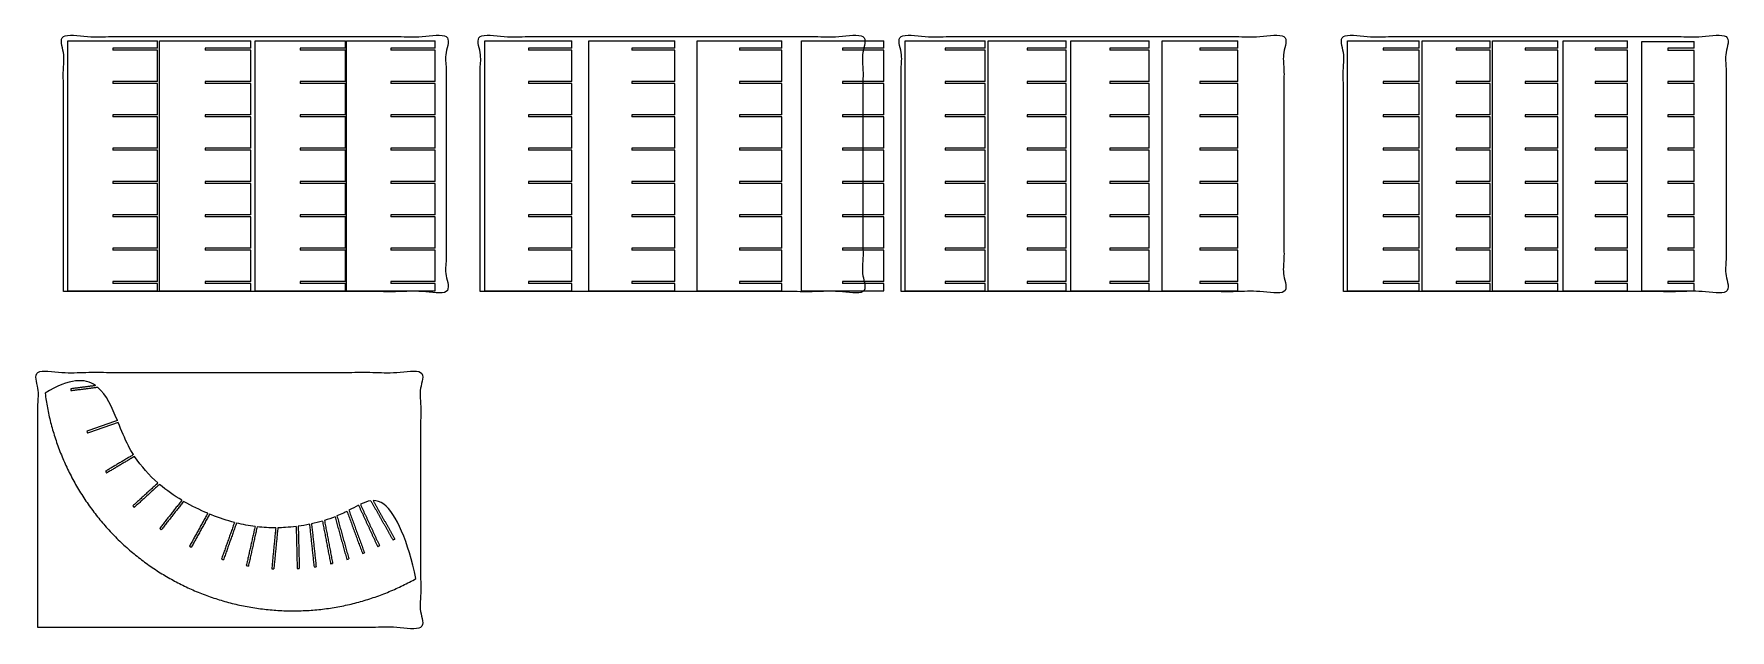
# Model space of a CAD drawing. Header units: millimetres. Extents: x 20 to 4009, y 204 to 1607.
import ezdxf

# ---------------------------------------------------------------- set-up
doc = ezdxf.new("R2010")
doc.units = ezdxf.units.MM
doc.layers.add('Make2D$Visible$Curves', color=7, linetype='Continuous', true_color=0x000000)

msp = doc.modelspace()

# ---------------------------------------------------------------- linework, layer by layer
at = {"layer": 'Make2D$Visible$Curves', "color": 18, "lineweight": -3, "true_color": 0x000000}
for points, degree, knots in [([(89.8, 1000.7), (539.8, 1000.7), (989.8, 1000.7), (989.8, 1300.7), (989.8, 1600.7), (539.8, 1600.7), (89.8, 1600.7), (89.8, 1300.7), (89.8, 1000.7)], 2, [0, 0, 0, 900, 900, 1500, 1500, 2400, 2400, 3000, 3000, 3000]), ([(1069.8, 1000.7), (1519.8, 1000.7), (1969.8, 1000.7), (1969.8, 1300.7), (1969.8, 1600.7), (1519.8, 1600.7), (1069.8, 1600.7), (1069.8, 1300.7), (1069.8, 1000.7)], 2, [0, 0, 0, 900, 900, 1500, 1500, 2400, 2400, 3000, 3000, 3000]), ([(2059.8, 1000.7), (2509.8, 1000.7), (2959.8, 1000.7), (2959.8, 1300.7), (2959.8, 1600.7), (2509.8, 1600.7), (2059.8, 1600.7), (2059.8, 1300.7), (2059.8, 1000.7)], 2, [0, 0, 0, 900, 900, 1500, 1500, 2400, 2400, 3000, 3000, 3000]), ([(3099.8, 1000.7), (3549.8, 1000.7), (3999.8, 1000.7), (3999.8, 1300.7), (3999.8, 1600.7), (3549.8, 1600.7), (3099.8, 1600.7), (3099.8, 1300.7), (3099.8, 1000.7)], 2, [0, 0, 0, 900, 900, 1500, 1500, 2400, 2400, 3000, 3000, 3000]), ([(29.8, 210.7), (479.8, 210.7), (929.8, 210.7), (929.8, 510.7), (929.8, 810.7), (479.8, 810.7), (29.8, 810.7), (29.8, 510.7), (29.8, 210.7)], 2, [0, 0, 0, 900, 900, 1500, 1500, 2400, 2400, 3000, 3000, 3000]), ([(254.6, 617.2), (250.4, 623.8), (246.4, 630.7), (242.7, 637.7), (233.6, 655.2), (226, 674.2), (218.5, 692.7)], 3, [-1473.41405, -1473.41405, -1473.41405, -1473.41405, -1455.968269, -1455.968269, -1455.968269, -1413.004685, -1413.004685, -1413.004685, -1413.004685]), ([(756.6, 483.9), (753.8, 482.5), (751, 481), (748.1, 479.6), (743.2, 477.3), (738.2, 475), (733, 472.9)], 3, [-2110.118435, -2110.118435, -2110.118435, -2110.118435, -2093.825722, -2093.825722, -2093.825722, -2066.611649, -2066.611649, -2066.611649, -2066.611649]), ([(918.8, 325.6), (901, 411.4), (872.1, 479), (843.4, 500.6), (835, 506.9), (826.6, 509.3), (818, 509.1)], 3, [-2519.064023, -2519.064023, -2519.064023, -2519.064023, -2306.444872, -2306.444872, -2306.444872, -2244.332936, -2244.332936, -2244.332936, -2244.332936]), ([(492, 457.5), (474.9, 462.1), (456.9, 468), (437.9, 475.6), (436.5, 476.2), (435, 476.7), (433.6, 477.3)], 3, [-1727.918994, -1727.918994, -1727.918994, -1727.918994, -1668.58742, -1668.58742, -1668.58742, -1664.143736, -1664.143736, -1664.143736, -1664.143736]), ([(637.1, 448.1), (628.7, 447.1), (620.2, 446.3), (611.7, 445.7), (605.8, 445.4), (599.9, 445.1), (593.9, 445)], 3, [-1916.955994, -1916.955994, -1916.955994, -1916.955994, -1881.206571, -1881.206571, -1881.206571, -1856.789663, -1856.789663, -1856.789663, -1856.789663])]:
    msp.add_open_spline(points, degree=degree, knots=knots, dxfattribs=at)
for points, degree in [([(100.3, 1002.4), (100.3, 1296.4), (100.3, 1590.4)], 2), ([(100.3, 1590.4), (205.6, 1590.4), (310.8, 1590.4)], 2), ([(205.6, 1573.3), (205.6, 1570.8), (205.6, 1568.4)], 2), ([(310.8, 1573.3), (258.2, 1573.3), (205.6, 1573.3)], 2), ([(310.8, 1568.4), (258.2, 1568.4), (205.6, 1568.4)], 2), ([(310.8, 1573.3), (310.8, 1581.9), (310.8, 1590.4)], 2), ([(310.8, 1494.9), (310.8, 1531.6), (310.8, 1568.4)], 2), ([(315.5, 1002.4), (315.5, 1296.4), (315.5, 1590.4)], 2), ([(315.5, 1590.4), (423.2, 1590.4), (530.8, 1590.4)], 2), ([(423.2, 1573.3), (423.2, 1570.8), (423.2, 1568.4)], 2), ([(530.8, 1573.3), (477, 1573.3), (423.2, 1573.3)], 2), ([(530.8, 1568.4), (477, 1568.4), (423.2, 1568.4)], 2), ([(530.8, 1573.3), (530.8, 1581.9), (530.8, 1590.4)], 2), ([(530.8, 1494.9), (530.8, 1531.6), (530.8, 1568.4)], 2), ([(540.5, 1002.4), (540.5, 1296.4), (540.5, 1590.4)], 2), ([(540.5, 1590.4), (646.8, 1590.4), (753, 1590.4)], 2), ([(646.8, 1573.3), (646.8, 1570.8), (646.8, 1568.4)], 2), ([(753, 1573.3), (699.9, 1573.3), (646.8, 1573.3)], 2), ([(753, 1568.4), (699.9, 1568.4), (646.8, 1568.4)], 2), ([(753, 1573.3), (753, 1581.9), (753, 1590.4)], 2), ([(753, 1494.9), (753, 1531.6), (753, 1568.4)], 2), ([(755.3, 1002.4), (755.3, 1296.4), (755.3, 1590.4)], 2), ([(755.3, 1590.4), (859.6, 1590.4), (963.9, 1590.4)], 2), ([(859.6, 1573.3), (859.6, 1570.8), (859.6, 1568.4)], 2), ([(963.9, 1573.3), (911.8, 1573.3), (859.6, 1573.3)], 2), ([(963.9, 1568.4), (911.8, 1568.4), (859.6, 1568.4)], 2), ([(963.9, 1573.3), (963.9, 1581.9), (963.9, 1590.4)], 2), ([(963.9, 1494.9), (963.9, 1531.6), (963.9, 1568.4)], 2), ([(1080.5, 1002.4), (1080.5, 1296.4), (1080.5, 1590.4)], 2), ([(1080.5, 1590.4), (1183.1, 1590.4), (1285.7, 1590.4)], 2), ([(1183.1, 1573.3), (1183.1, 1570.8), (1183.1, 1568.4)], 2), ([(1285.7, 1573.3), (1234.4, 1573.3), (1183.1, 1573.3)], 2), ([(1285.7, 1568.4), (1234.4, 1568.4), (1183.1, 1568.4)], 2), ([(1285.7, 1573.3), (1285.7, 1581.9), (1285.7, 1590.4)], 2), ([(1285.7, 1494.9), (1285.7, 1531.6), (1285.7, 1568.4)], 2), ([(1325.5, 1002.4), (1325.5, 1296.4), (1325.5, 1590.4)], 2), ([(1325.5, 1590.4), (1426.5, 1590.4), (1527.4, 1590.4)], 2), ([(1426.5, 1573.3), (1426.5, 1570.8), (1426.5, 1568.4)], 2), ([(1527.4, 1573.3), (1477, 1573.3), (1426.5, 1573.3)], 2), ([(1527.4, 1568.4), (1477, 1568.4), (1426.5, 1568.4)], 2), ([(1527.4, 1573.3), (1527.4, 1581.9), (1527.4, 1590.4)], 2), ([(1527.4, 1494.9), (1527.4, 1531.6), (1527.4, 1568.4)], 2), ([(1580.3, 1002.4), (1580.3, 1296.4), (1580.3, 1590.4)], 2), ([(1580.3, 1590.4), (1679.6, 1590.4), (1778.9, 1590.4)], 2), ([(1679.6, 1573.3), (1679.6, 1570.8), (1679.6, 1568.4)], 2), ([(1778.9, 1573.3), (1729.3, 1573.3), (1679.6, 1573.3)], 2), ([(1778.9, 1568.4), (1729.3, 1568.4), (1679.6, 1568.4)], 2), ([(1778.9, 1573.3), (1778.9, 1581.9), (1778.9, 1590.4)], 2), ([(1778.9, 1494.9), (1778.9, 1531.6), (1778.9, 1568.4)], 2), ([(1825.3, 1590.4), (1922, 1590.4), (2018.8, 1590.4)], 2), ([(1825.3, 1002.4), (1825.3, 1296.4), (1825.3, 1590.4)], 2), ([(2018.8, 1573.3), (1970.4, 1573.3), (1922, 1573.3)], 2), ([(1922, 1573.3), (1922, 1570.8), (1922, 1568.4)], 2), ([(2018.8, 1568.4), (1970.4, 1568.4), (1922, 1568.4)], 2), ([(2018.8, 1573.3), (2018.8, 1581.9), (2018.8, 1590.4)], 2), ([(2018.8, 1494.9), (2018.8, 1531.6), (2018.8, 1568.4)], 2), ([(2069.3, 1002.4), (2069.3, 1296.4), (2069.3, 1590.4)], 2), ([(2069.3, 1590.4), (2163.5, 1590.4), (2257.7, 1590.4)], 2), ([(2163.5, 1573.3), (2163.5, 1570.8), (2163.5, 1568.4)], 2), ([(2257.7, 1573.3), (2210.6, 1573.3), (2163.5, 1573.3)], 2), ([(2257.7, 1568.4), (2210.6, 1568.4), (2163.5, 1568.4)], 2), ([(2257.7, 1573.3), (2257.7, 1581.9), (2257.7, 1590.4)], 2), ([(2257.7, 1494.9), (2257.7, 1531.6), (2257.7, 1568.4)], 2), ([(2264.1, 1002.4), (2264.1, 1296.4), (2264.1, 1590.4)], 2), ([(2264.1, 1590.4), (2356.1, 1590.4), (2448, 1590.4)], 2), ([(2356.1, 1573.3), (2356.1, 1570.8), (2356.1, 1568.4)], 2), ([(2448, 1573.3), (2402.1, 1573.3), (2356.1, 1573.3)], 2), ([(2448, 1568.4), (2402.1, 1568.4), (2356.1, 1568.4)], 2), ([(2448, 1573.3), (2448, 1581.9), (2448, 1590.4)], 2), ([(2448, 1494.9), (2448, 1531.6), (2448, 1568.4)], 2), ([(2458.9, 1002.4), (2458.9, 1296.4), (2458.9, 1590.4)], 2), ([(2458.9, 1590.4), (2550.9, 1590.4), (2642.8, 1590.4)], 2), ([(2550.9, 1573.3), (2550.9, 1570.8), (2550.9, 1568.4)], 2), ([(2642.8, 1573.3), (2596.9, 1573.3), (2550.9, 1573.3)], 2), ([(2642.8, 1568.4), (2596.9, 1568.4), (2550.9, 1568.4)], 2), ([(2642.8, 1573.3), (2642.8, 1581.9), (2642.8, 1590.4)], 2), ([(2642.8, 1494.9), (2642.8, 1531.6), (2642.8, 1568.4)], 2), ([(2673.7, 1002.4), (2673.7, 1296.4), (2673.7, 1590.4)], 2), ([(2673.7, 1590.4), (2762.5, 1590.4), (2851.2, 1590.4)], 2), ([(2762.5, 1573.3), (2762.5, 1570.8), (2762.5, 1568.4)], 2), ([(2851.2, 1573.3), (2806.8, 1573.3), (2762.5, 1573.3)], 2), ([(2851.2, 1568.4), (2806.8, 1568.4), (2762.5, 1568.4)], 2), ([(2851.2, 1573.3), (2851.2, 1581.9), (2851.2, 1590.4)], 2), ([(2851.2, 1494.9), (2851.2, 1531.6), (2851.2, 1568.4)], 2), ([(3109.1, 1002.4), (3109.1, 1296.4), (3109.1, 1590.4)], 2), ([(3109.1, 1590.4), (3193.6, 1590.4), (3278.1, 1590.4)], 2), ([(3193.6, 1573.3), (3193.6, 1570.8), (3193.6, 1568.4)], 2), ([(3278.1, 1573.3), (3235.8, 1573.3), (3193.6, 1573.3)], 2), ([(3278.1, 1568.4), (3235.8, 1568.4), (3193.6, 1568.4)], 2), ([(3278.1, 1573.3), (3278.1, 1581.9), (3278.1, 1590.4)], 2), ([(3278.1, 1494.9), (3278.1, 1531.6), (3278.1, 1568.4)], 2), ([(3284.9, 1002.4), (3284.9, 1296.4), (3284.9, 1590.4)], 2), ([(3284.9, 1590.4), (3364.9, 1590.4), (3445, 1590.4)], 2), ([(3364.9, 1573.3), (3364.9, 1570.8), (3364.9, 1568.4)], 2), ([(3445, 1573.3), (3405, 1573.3), (3364.9, 1573.3)], 2), ([(3445, 1568.4), (3405, 1568.4), (3364.9, 1568.4)], 2), ([(3445, 1573.3), (3445, 1581.9), (3445, 1590.4)], 2), ([(3445, 1494.9), (3445, 1531.6), (3445, 1568.4)], 2), ([(3450.7, 1002.4), (3450.7, 1296.4), (3450.7, 1590.4)], 2), ([(3450.7, 1590.4), (3527.2, 1590.4), (3603.7, 1590.4)], 2), ([(3527.2, 1573.3), (3527.2, 1570.8), (3527.2, 1568.4)], 2), ([(3603.7, 1573.3), (3565.4, 1573.3), (3527.2, 1573.3)], 2), ([(3603.7, 1568.4), (3565.4, 1568.4), (3527.2, 1568.4)], 2), ([(3603.7, 1573.3), (3603.7, 1581.9), (3603.7, 1590.4)], 2), ([(3603.7, 1494.9), (3603.7, 1531.6), (3603.7, 1568.4)], 2), ([(3616.3, 1002.4), (3616.3, 1296.4), (3616.3, 1590.4)], 2), ([(3616.3, 1590.4), (3692.2, 1590.4), (3768.2, 1590.4)], 2), ([(3692.2, 1573.3), (3692.2, 1570.8), (3692.2, 1568.4)], 2), ([(3768.2, 1573.3), (3730.2, 1573.3), (3692.2, 1573.3)], 2), ([(3768.2, 1568.4), (3730.2, 1568.4), (3692.2, 1568.4)], 2), ([(3768.2, 1573.3), (3768.2, 1581.9), (3768.2, 1590.4)], 2), ([(3768.2, 1494.9), (3768.2, 1531.6), (3768.2, 1568.4)], 2), ([(3801.7, 1002.4), (3801.7, 1295.7), (3801.7, 1589)], 2), ([(3801.7, 1589), (3863, 1589), (3924.3, 1589)], 2), ([(3863, 1573.2), (3863, 1570.8), (3863, 1568.3)], 2), ([(3924.3, 1573.2), (3893.7, 1573.2), (3863, 1573.2)], 2), ([(3924.3, 1568.3), (3893.7, 1568.3), (3863, 1568.3)], 2), ([(3924.3, 1573.2), (3924.3, 1581.1), (3924.3, 1589)], 2), ([(3924.3, 1494.8), (3924.3, 1531.6), (3924.3, 1568.3)], 2), ([(205.6, 1494.9), (205.6, 1492.4), (205.6, 1490)], 2), ([(310.8, 1494.9), (258.2, 1494.9), (205.6, 1494.9)], 2), ([(310.8, 1490), (258.2, 1490), (205.6, 1490)], 2), ([(310.8, 1416.5), (310.8, 1453.2), (310.8, 1490)], 2), ([(423.2, 1494.9), (423.2, 1492.4), (423.2, 1490)], 2), ([(530.8, 1494.9), (477, 1494.9), (423.2, 1494.9)], 2), ([(530.8, 1490), (477, 1490), (423.2, 1490)], 2), ([(530.8, 1416.5), (530.8, 1453.2), (530.8, 1490)], 2), ([(646.8, 1494.9), (646.8, 1492.4), (646.8, 1490)], 2), ([(753, 1494.9), (699.9, 1494.9), (646.8, 1494.9)], 2), ([(753, 1490), (699.9, 1490), (646.8, 1490)], 2), ([(753, 1416.5), (753, 1453.2), (753, 1490)], 2), ([(859.6, 1494.9), (859.6, 1492.4), (859.6, 1490)], 2), ([(963.9, 1494.9), (911.8, 1494.9), (859.6, 1494.9)], 2), ([(963.9, 1490), (911.8, 1490), (859.6, 1490)], 2), ([(963.9, 1416.5), (963.9, 1453.2), (963.9, 1490)], 2), ([(1183.1, 1494.9), (1183.1, 1492.4), (1183.1, 1490)], 2), ([(1285.7, 1494.9), (1234.4, 1494.9), (1183.1, 1494.9)], 2), ([(1285.7, 1490), (1234.4, 1490), (1183.1, 1490)], 2), ([(1285.7, 1416.5), (1285.7, 1453.2), (1285.7, 1490)], 2), ([(1426.5, 1494.9), (1426.5, 1492.4), (1426.5, 1490)], 2), ([(1527.4, 1494.9), (1477, 1494.9), (1426.5, 1494.9)], 2), ([(1527.4, 1490), (1477, 1490), (1426.5, 1490)], 2), ([(1527.4, 1416.5), (1527.4, 1453.2), (1527.4, 1490)], 2), ([(1679.6, 1494.9), (1679.6, 1492.4), (1679.6, 1490)], 2), ([(1778.9, 1494.9), (1729.3, 1494.9), (1679.6, 1494.9)], 2), ([(1778.9, 1490), (1729.3, 1490), (1679.6, 1490)], 2), ([(1778.9, 1416.5), (1778.9, 1453.2), (1778.9, 1490)], 2), ([(2018.8, 1494.9), (1970.4, 1494.9), (1922, 1494.9)], 2), ([(1922, 1494.9), (1922, 1492.4), (1922, 1490)], 2), ([(2018.8, 1490), (1970.4, 1490), (1922, 1490)], 2), ([(2018.8, 1416.5), (2018.8, 1453.2), (2018.8, 1490)], 2), ([(2163.5, 1494.9), (2163.5, 1492.4), (2163.5, 1490)], 2), ([(2257.7, 1494.9), (2210.6, 1494.9), (2163.5, 1494.9)], 2), ([(2257.7, 1490), (2210.6, 1490), (2163.5, 1490)], 2), ([(2257.7, 1416.5), (2257.7, 1453.2), (2257.7, 1490)], 2), ([(2356.1, 1494.9), (2356.1, 1492.4), (2356.1, 1490)], 2), ([(2448, 1494.9), (2402.1, 1494.9), (2356.1, 1494.9)], 2), ([(2448, 1490), (2402.1, 1490), (2356.1, 1490)], 2), ([(2448, 1416.5), (2448, 1453.2), (2448, 1490)], 2), ([(2550.9, 1494.9), (2550.9, 1492.4), (2550.9, 1490)], 2), ([(2642.8, 1494.9), (2596.9, 1494.9), (2550.9, 1494.9)], 2), ([(2642.8, 1490), (2596.9, 1490), (2550.9, 1490)], 2), ([(2642.8, 1416.5), (2642.8, 1453.2), (2642.8, 1490)], 2), ([(2762.5, 1494.9), (2762.5, 1492.4), (2762.5, 1490)], 2), ([(2851.2, 1494.9), (2806.8, 1494.9), (2762.5, 1494.9)], 2), ([(2851.2, 1490), (2806.8, 1490), (2762.5, 1490)], 2), ([(2851.2, 1416.5), (2851.2, 1453.2), (2851.2, 1490)], 2), ([(3193.6, 1494.9), (3193.6, 1492.4), (3193.6, 1490)], 2), ([(3278.1, 1494.9), (3235.8, 1494.9), (3193.6, 1494.9)], 2), ([(3278.1, 1490), (3235.8, 1490), (3193.6, 1490)], 2), ([(3278.1, 1416.5), (3278.1, 1453.2), (3278.1, 1490)], 2), ([(3364.9, 1494.9), (3364.9, 1492.4), (3364.9, 1490)], 2), ([(3445, 1494.9), (3405, 1494.9), (3364.9, 1494.9)], 2), ([(3445, 1490), (3405, 1490), (3364.9, 1490)], 2), ([(3445, 1416.5), (3445, 1453.2), (3445, 1490)], 2), ([(3527.2, 1494.9), (3527.2, 1492.4), (3527.2, 1490)], 2), ([(3603.7, 1494.9), (3565.4, 1494.9), (3527.2, 1494.9)], 2), ([(3603.7, 1490), (3565.4, 1490), (3527.2, 1490)], 2), ([(3603.7, 1416.5), (3603.7, 1453.2), (3603.7, 1490)], 2), ([(3692.2, 1494.9), (3692.2, 1492.4), (3692.2, 1490)], 2), ([(3768.2, 1494.9), (3730.2, 1494.9), (3692.2, 1494.9)], 2), ([(3768.2, 1490), (3730.2, 1490), (3692.2, 1490)], 2), ([(3768.2, 1416.5), (3768.2, 1453.2), (3768.2, 1490)], 2), ([(3863, 1494.8), (3863, 1492.4), (3863, 1489.9)], 2), ([(3924.3, 1494.8), (3893.7, 1494.8), (3863, 1494.8)], 2), ([(3924.3, 1489.9), (3893.7, 1489.9), (3863, 1489.9)], 2), ([(3924.3, 1416.4), (3924.3, 1453.2), (3924.3, 1489.9)], 2), ([(205.6, 1416.5), (205.6, 1414), (205.6, 1411.6)], 2), ([(310.8, 1416.5), (258.2, 1416.5), (205.6, 1416.5)], 2), ([(310.8, 1411.6), (258.2, 1411.6), (205.6, 1411.6)], 2), ([(310.8, 1338.1), (310.8, 1374.8), (310.8, 1411.6)], 2), ([(423.2, 1416.5), (423.2, 1414), (423.2, 1411.6)], 2), ([(530.8, 1416.5), (477, 1416.5), (423.2, 1416.5)], 2), ([(530.8, 1411.6), (477, 1411.6), (423.2, 1411.6)], 2), ([(530.8, 1338.1), (530.8, 1374.8), (530.8, 1411.6)], 2), ([(646.8, 1416.5), (646.8, 1414), (646.8, 1411.6)], 2), ([(753, 1416.5), (699.9, 1416.5), (646.8, 1416.5)], 2), ([(753, 1411.6), (699.9, 1411.6), (646.8, 1411.6)], 2), ([(753, 1338.1), (753, 1374.8), (753, 1411.6)], 2), ([(859.6, 1416.5), (859.6, 1414), (859.6, 1411.6)], 2), ([(963.9, 1416.5), (911.8, 1416.5), (859.6, 1416.5)], 2), ([(963.9, 1411.6), (911.8, 1411.6), (859.6, 1411.6)], 2), ([(963.9, 1338.1), (963.9, 1374.8), (963.9, 1411.6)], 2), ([(1183.1, 1416.5), (1183.1, 1414), (1183.1, 1411.6)], 2), ([(1285.7, 1416.5), (1234.4, 1416.5), (1183.1, 1416.5)], 2), ([(1285.7, 1411.6), (1234.4, 1411.6), (1183.1, 1411.6)], 2), ([(1285.7, 1338.1), (1285.7, 1374.8), (1285.7, 1411.6)], 2), ([(1426.5, 1416.5), (1426.5, 1414), (1426.5, 1411.6)], 2), ([(1527.4, 1416.5), (1477, 1416.5), (1426.5, 1416.5)], 2), ([(1527.4, 1411.6), (1477, 1411.6), (1426.5, 1411.6)], 2), ([(1527.4, 1338.1), (1527.4, 1374.8), (1527.4, 1411.6)], 2), ([(1679.6, 1416.5), (1679.6, 1414), (1679.6, 1411.6)], 2), ([(1778.9, 1416.5), (1729.3, 1416.5), (1679.6, 1416.5)], 2), ([(1778.9, 1411.6), (1729.3, 1411.6), (1679.6, 1411.6)], 2), ([(1778.9, 1338.1), (1778.9, 1374.8), (1778.9, 1411.6)], 2), ([(2018.8, 1416.5), (1970.4, 1416.5), (1922, 1416.5)], 2), ([(1922, 1416.5), (1922, 1414), (1922, 1411.6)], 2), ([(2018.8, 1411.6), (1970.4, 1411.6), (1922, 1411.6)], 2), ([(2018.8, 1338.1), (2018.8, 1374.8), (2018.8, 1411.6)], 2), ([(2163.5, 1416.5), (2163.5, 1414), (2163.5, 1411.6)], 2), ([(2257.7, 1416.5), (2210.6, 1416.5), (2163.5, 1416.5)], 2), ([(2257.7, 1411.6), (2210.6, 1411.6), (2163.5, 1411.6)], 2), ([(2257.7, 1338.1), (2257.7, 1374.8), (2257.7, 1411.6)], 2), ([(2356.1, 1416.5), (2356.1, 1414), (2356.1, 1411.6)], 2), ([(2448, 1416.5), (2402.1, 1416.5), (2356.1, 1416.5)], 2), ([(2448, 1411.6), (2402.1, 1411.6), (2356.1, 1411.6)], 2), ([(2448, 1338.1), (2448, 1374.8), (2448, 1411.6)], 2), ([(2550.9, 1416.5), (2550.9, 1414), (2550.9, 1411.6)], 2), ([(2642.8, 1416.5), (2596.9, 1416.5), (2550.9, 1416.5)], 2), ([(2642.8, 1411.6), (2596.9, 1411.6), (2550.9, 1411.6)], 2), ([(2642.8, 1338.1), (2642.8, 1374.8), (2642.8, 1411.6)], 2), ([(2762.5, 1416.5), (2762.5, 1414), (2762.5, 1411.6)], 2), ([(2851.2, 1416.5), (2806.8, 1416.5), (2762.5, 1416.5)], 2), ([(2851.2, 1411.6), (2806.8, 1411.6), (2762.5, 1411.6)], 2), ([(2851.2, 1338.1), (2851.2, 1374.8), (2851.2, 1411.6)], 2), ([(3193.6, 1416.5), (3193.6, 1414), (3193.6, 1411.6)], 2), ([(3278.1, 1416.5), (3235.8, 1416.5), (3193.6, 1416.5)], 2), ([(3278.1, 1411.6), (3235.8, 1411.6), (3193.6, 1411.6)], 2), ([(3278.1, 1338.1), (3278.1, 1374.8), (3278.1, 1411.6)], 2), ([(3364.9, 1416.5), (3364.9, 1414), (3364.9, 1411.6)], 2), ([(3445, 1416.5), (3405, 1416.5), (3364.9, 1416.5)], 2), ([(3445, 1411.6), (3405, 1411.6), (3364.9, 1411.6)], 2), ([(3445, 1338.1), (3445, 1374.8), (3445, 1411.6)], 2), ([(3527.2, 1416.5), (3527.2, 1414), (3527.2, 1411.6)], 2), ([(3603.7, 1416.5), (3565.4, 1416.5), (3527.2, 1416.5)], 2), ([(3603.7, 1411.6), (3565.4, 1411.6), (3527.2, 1411.6)], 2), ([(3603.7, 1338.1), (3603.7, 1374.8), (3603.7, 1411.6)], 2), ([(3692.2, 1416.5), (3692.2, 1414), (3692.2, 1411.6)], 2), ([(3768.2, 1416.5), (3730.2, 1416.5), (3692.2, 1416.5)], 2), ([(3768.2, 1411.6), (3730.2, 1411.6), (3692.2, 1411.6)], 2), ([(3768.2, 1338.1), (3768.2, 1374.8), (3768.2, 1411.6)], 2), ([(3863, 1416.4), (3863, 1414), (3863, 1411.5)], 2), ([(3924.3, 1416.4), (3893.7, 1416.4), (3863, 1416.4)], 2), ([(3924.3, 1411.5), (3893.7, 1411.5), (3863, 1411.5)], 2), ([(3924.3, 1338), (3924.3, 1374.8), (3924.3, 1411.5)], 2), ([(205.6, 1338.1), (205.6, 1335.6), (205.6, 1333.2)], 2), ([(310.8, 1338.1), (258.2, 1338.1), (205.6, 1338.1)], 2), ([(310.8, 1333.2), (258.2, 1333.2), (205.6, 1333.2)], 2), ([(310.8, 1259.7), (310.8, 1296.4), (310.8, 1333.2)], 2), ([(423.2, 1338.1), (423.2, 1335.6), (423.2, 1333.2)], 2), ([(530.8, 1338.1), (477, 1338.1), (423.2, 1338.1)], 2), ([(530.8, 1333.2), (477, 1333.2), (423.2, 1333.2)], 2), ([(530.8, 1259.7), (530.8, 1296.4), (530.8, 1333.2)], 2), ([(646.8, 1338.1), (646.8, 1335.6), (646.8, 1333.2)], 2), ([(753, 1338.1), (699.9, 1338.1), (646.8, 1338.1)], 2), ([(753, 1333.2), (699.9, 1333.2), (646.8, 1333.2)], 2), ([(753, 1259.7), (753, 1296.4), (753, 1333.2)], 2), ([(859.6, 1338.1), (859.6, 1335.6), (859.6, 1333.2)], 2), ([(963.9, 1338.1), (911.8, 1338.1), (859.6, 1338.1)], 2), ([(963.9, 1333.2), (911.8, 1333.2), (859.6, 1333.2)], 2), ([(963.9, 1259.7), (963.9, 1296.4), (963.9, 1333.2)], 2), ([(1183.1, 1338.1), (1183.1, 1335.6), (1183.1, 1333.2)], 2), ([(1285.7, 1338.1), (1234.4, 1338.1), (1183.1, 1338.1)], 2), ([(1285.7, 1333.2), (1234.4, 1333.2), (1183.1, 1333.2)], 2), ([(1285.7, 1259.7), (1285.7, 1296.4), (1285.7, 1333.2)], 2), ([(1426.5, 1338.1), (1426.5, 1335.6), (1426.5, 1333.2)], 2), ([(1527.4, 1338.1), (1477, 1338.1), (1426.5, 1338.1)], 2), ([(1527.4, 1333.2), (1477, 1333.2), (1426.5, 1333.2)], 2), ([(1527.4, 1259.7), (1527.4, 1296.4), (1527.4, 1333.2)], 2), ([(1679.6, 1338.1), (1679.6, 1335.6), (1679.6, 1333.2)], 2), ([(1778.9, 1338.1), (1729.3, 1338.1), (1679.6, 1338.1)], 2), ([(1778.9, 1333.2), (1729.3, 1333.2), (1679.6, 1333.2)], 2), ([(1778.9, 1259.7), (1778.9, 1296.4), (1778.9, 1333.2)], 2), ([(2018.8, 1338.1), (1970.4, 1338.1), (1922, 1338.1)], 2), ([(1922, 1338.1), (1922, 1335.6), (1922, 1333.2)], 2), ([(2018.8, 1333.2), (1970.4, 1333.2), (1922, 1333.2)], 2), ([(2018.8, 1259.7), (2018.8, 1296.4), (2018.8, 1333.2)], 2), ([(2163.5, 1338.1), (2163.5, 1335.6), (2163.5, 1333.2)], 2), ([(2257.7, 1338.1), (2210.6, 1338.1), (2163.5, 1338.1)], 2), ([(2257.7, 1333.2), (2210.6, 1333.2), (2163.5, 1333.2)], 2), ([(2257.7, 1259.7), (2257.7, 1296.4), (2257.7, 1333.2)], 2), ([(2356.1, 1338.1), (2356.1, 1335.6), (2356.1, 1333.2)], 2), ([(2448, 1338.1), (2402.1, 1338.1), (2356.1, 1338.1)], 2), ([(2448, 1333.2), (2402.1, 1333.2), (2356.1, 1333.2)], 2), ([(2448, 1259.7), (2448, 1296.4), (2448, 1333.2)], 2), ([(2550.9, 1338.1), (2550.9, 1335.6), (2550.9, 1333.2)], 2), ([(2642.8, 1338.1), (2596.9, 1338.1), (2550.9, 1338.1)], 2), ([(2642.8, 1333.2), (2596.9, 1333.2), (2550.9, 1333.2)], 2), ([(2642.8, 1259.7), (2642.8, 1296.4), (2642.8, 1333.2)], 2), ([(2762.5, 1338.1), (2762.5, 1335.6), (2762.5, 1333.2)], 2), ([(2851.2, 1338.1), (2806.8, 1338.1), (2762.5, 1338.1)], 2), ([(2851.2, 1333.2), (2806.8, 1333.2), (2762.5, 1333.2)], 2), ([(2851.2, 1259.7), (2851.2, 1296.4), (2851.2, 1333.2)], 2), ([(3193.6, 1338.1), (3193.6, 1335.6), (3193.6, 1333.2)], 2), ([(3278.1, 1338.1), (3235.8, 1338.1), (3193.6, 1338.1)], 2), ([(3278.1, 1333.2), (3235.8, 1333.2), (3193.6, 1333.2)], 2), ([(3278.1, 1259.7), (3278.1, 1296.4), (3278.1, 1333.2)], 2), ([(3364.9, 1338.1), (3364.9, 1335.6), (3364.9, 1333.2)], 2), ([(3445, 1338.1), (3405, 1338.1), (3364.9, 1338.1)], 2), ([(3445, 1333.2), (3405, 1333.2), (3364.9, 1333.2)], 2), ([(3445, 1259.7), (3445, 1296.4), (3445, 1333.2)], 2), ([(3527.2, 1338.1), (3527.2, 1335.6), (3527.2, 1333.2)], 2), ([(3603.7, 1338.1), (3565.4, 1338.1), (3527.2, 1338.1)], 2), ([(3603.7, 1333.2), (3565.4, 1333.2), (3527.2, 1333.2)], 2), ([(3603.7, 1259.7), (3603.7, 1296.4), (3603.7, 1333.2)], 2), ([(3692.2, 1338.1), (3692.2, 1335.6), (3692.2, 1333.2)], 2), ([(3768.2, 1338.1), (3730.2, 1338.1), (3692.2, 1338.1)], 2), ([(3768.2, 1333.2), (3730.2, 1333.2), (3692.2, 1333.2)], 2), ([(3768.2, 1259.7), (3768.2, 1296.4), (3768.2, 1333.2)], 2), ([(3863, 1338), (3863, 1335.6), (3863, 1333.1)], 2), ([(3924.3, 1338), (3893.7, 1338), (3863, 1338)], 2), ([(3924.3, 1333.1), (3893.7, 1333.1), (3863, 1333.1)], 2), ([(3924.3, 1259.6), (3924.3, 1296.4), (3924.3, 1333.1)], 2), ([(205.6, 1259.7), (205.6, 1257.2), (205.6, 1254.8)], 2), ([(310.8, 1259.7), (258.2, 1259.7), (205.6, 1259.7)], 2), ([(310.8, 1254.8), (258.2, 1254.8), (205.6, 1254.8)], 2), ([(310.8, 1181.3), (310.8, 1218), (310.8, 1254.8)], 2), ([(423.2, 1259.7), (423.2, 1257.2), (423.2, 1254.8)], 2), ([(530.8, 1259.7), (477, 1259.7), (423.2, 1259.7)], 2), ([(530.8, 1254.8), (477, 1254.8), (423.2, 1254.8)], 2), ([(530.8, 1181.3), (530.8, 1218), (530.8, 1254.8)], 2), ([(646.8, 1259.7), (646.8, 1257.2), (646.8, 1254.8)], 2), ([(753, 1259.7), (699.9, 1259.7), (646.8, 1259.7)], 2), ([(753, 1254.8), (699.9, 1254.8), (646.8, 1254.8)], 2), ([(753, 1181.3), (753, 1218), (753, 1254.8)], 2), ([(859.6, 1259.7), (859.6, 1257.2), (859.6, 1254.8)], 2), ([(963.9, 1259.7), (911.8, 1259.7), (859.6, 1259.7)], 2), ([(963.9, 1254.8), (911.8, 1254.8), (859.6, 1254.8)], 2), ([(963.9, 1181.3), (963.9, 1218), (963.9, 1254.8)], 2), ([(1183.1, 1259.7), (1183.1, 1257.2), (1183.1, 1254.8)], 2), ([(1285.7, 1259.7), (1234.4, 1259.7), (1183.1, 1259.7)], 2), ([(1285.7, 1254.8), (1234.4, 1254.8), (1183.1, 1254.8)], 2), ([(1285.7, 1181.3), (1285.7, 1218), (1285.7, 1254.8)], 2), ([(1426.5, 1259.7), (1426.5, 1257.2), (1426.5, 1254.8)], 2), ([(1527.4, 1259.7), (1477, 1259.7), (1426.5, 1259.7)], 2), ([(1527.4, 1254.8), (1477, 1254.8), (1426.5, 1254.8)], 2), ([(1527.4, 1181.3), (1527.4, 1218), (1527.4, 1254.8)], 2), ([(1679.6, 1259.7), (1679.6, 1257.2), (1679.6, 1254.8)], 2), ([(1778.9, 1259.7), (1729.3, 1259.7), (1679.6, 1259.7)], 2), ([(1778.9, 1254.8), (1729.3, 1254.8), (1679.6, 1254.8)], 2), ([(1778.9, 1181.3), (1778.9, 1218), (1778.9, 1254.8)], 2), ([(2018.8, 1259.7), (1970.4, 1259.7), (1922, 1259.7)], 2), ([(1922, 1259.7), (1922, 1257.2), (1922, 1254.8)], 2), ([(2018.8, 1254.8), (1970.4, 1254.8), (1922, 1254.8)], 2), ([(2018.8, 1181.3), (2018.8, 1218), (2018.8, 1254.8)], 2), ([(2163.5, 1259.7), (2163.5, 1257.2), (2163.5, 1254.8)], 2), ([(2257.7, 1259.7), (2210.6, 1259.7), (2163.5, 1259.7)], 2), ([(2257.7, 1254.8), (2210.6, 1254.8), (2163.5, 1254.8)], 2), ([(2257.7, 1181.3), (2257.7, 1218), (2257.7, 1254.8)], 2), ([(2356.1, 1259.7), (2356.1, 1257.2), (2356.1, 1254.8)], 2), ([(2448, 1259.7), (2402.1, 1259.7), (2356.1, 1259.7)], 2), ([(2448, 1254.8), (2402.1, 1254.8), (2356.1, 1254.8)], 2), ([(2448, 1181.3), (2448, 1218), (2448, 1254.8)], 2), ([(2550.9, 1259.7), (2550.9, 1257.2), (2550.9, 1254.8)], 2), ([(2642.8, 1259.7), (2596.9, 1259.7), (2550.9, 1259.7)], 2), ([(2642.8, 1254.8), (2596.9, 1254.8), (2550.9, 1254.8)], 2), ([(2642.8, 1181.3), (2642.8, 1218), (2642.8, 1254.8)], 2), ([(2762.5, 1259.7), (2762.5, 1257.2), (2762.5, 1254.8)], 2), ([(2851.2, 1259.7), (2806.8, 1259.7), (2762.5, 1259.7)], 2), ([(2851.2, 1254.8), (2806.8, 1254.8), (2762.5, 1254.8)], 2), ([(2851.2, 1181.3), (2851.2, 1218), (2851.2, 1254.8)], 2), ([(3193.6, 1259.7), (3193.6, 1257.2), (3193.6, 1254.8)], 2), ([(3278.1, 1259.7), (3235.8, 1259.7), (3193.6, 1259.7)], 2), ([(3278.1, 1254.8), (3235.8, 1254.8), (3193.6, 1254.8)], 2), ([(3278.1, 1181.3), (3278.1, 1218), (3278.1, 1254.8)], 2), ([(3364.9, 1259.7), (3364.9, 1257.2), (3364.9, 1254.8)], 2), ([(3445, 1259.7), (3405, 1259.7), (3364.9, 1259.7)], 2), ([(3445, 1254.8), (3405, 1254.8), (3364.9, 1254.8)], 2), ([(3445, 1181.3), (3445, 1218), (3445, 1254.8)], 2), ([(3527.2, 1259.7), (3527.2, 1257.2), (3527.2, 1254.8)], 2), ([(3603.7, 1259.7), (3565.4, 1259.7), (3527.2, 1259.7)], 2), ([(3603.7, 1254.8), (3565.4, 1254.8), (3527.2, 1254.8)], 2), ([(3603.7, 1181.3), (3603.7, 1218), (3603.7, 1254.8)], 2), ([(3692.2, 1259.7), (3692.2, 1257.2), (3692.2, 1254.8)], 2), ([(3768.2, 1259.7), (3730.2, 1259.7), (3692.2, 1259.7)], 2), ([(3768.2, 1254.8), (3730.2, 1254.8), (3692.2, 1254.8)], 2), ([(3768.2, 1181.3), (3768.2, 1218), (3768.2, 1254.8)], 2), ([(3863, 1259.6), (3863, 1257.2), (3863, 1254.7)], 2), ([(3924.3, 1259.6), (3893.7, 1259.6), (3863, 1259.6)], 2), ([(3924.3, 1254.7), (3893.7, 1254.7), (3863, 1254.7)], 2), ([(3924.3, 1181.2), (3924.3, 1218), (3924.3, 1254.7)], 2), ([(205.6, 1181.3), (205.6, 1178.8), (205.6, 1176.4)], 2), ([(310.8, 1181.3), (258.2, 1181.3), (205.6, 1181.3)], 2), ([(310.8, 1176.4), (258.2, 1176.4), (205.6, 1176.4)], 2), ([(310.8, 1102.9), (310.8, 1139.6), (310.8, 1176.4)], 2), ([(423.2, 1181.3), (423.2, 1178.8), (423.2, 1176.4)], 2), ([(530.8, 1181.3), (477, 1181.3), (423.2, 1181.3)], 2), ([(530.8, 1176.4), (477, 1176.4), (423.2, 1176.4)], 2), ([(530.8, 1102.9), (530.8, 1139.6), (530.8, 1176.4)], 2), ([(646.8, 1181.3), (646.8, 1178.8), (646.8, 1176.4)], 2), ([(753, 1181.3), (699.9, 1181.3), (646.8, 1181.3)], 2), ([(753, 1176.4), (699.9, 1176.4), (646.8, 1176.4)], 2), ([(753, 1102.9), (753, 1139.6), (753, 1176.4)], 2), ([(859.6, 1181.3), (859.6, 1178.8), (859.6, 1176.4)], 2), ([(963.9, 1181.3), (911.8, 1181.3), (859.6, 1181.3)], 2), ([(963.9, 1176.4), (911.8, 1176.4), (859.6, 1176.4)], 2), ([(963.9, 1102.9), (963.9, 1139.6), (963.9, 1176.4)], 2), ([(1183.1, 1181.3), (1183.1, 1178.8), (1183.1, 1176.4)], 2), ([(1285.7, 1181.3), (1234.4, 1181.3), (1183.1, 1181.3)], 2), ([(1285.7, 1176.4), (1234.4, 1176.4), (1183.1, 1176.4)], 2), ([(1285.7, 1102.9), (1285.7, 1139.6), (1285.7, 1176.4)], 2), ([(1426.5, 1181.3), (1426.5, 1178.8), (1426.5, 1176.4)], 2), ([(1527.4, 1181.3), (1477, 1181.3), (1426.5, 1181.3)], 2), ([(1527.4, 1176.4), (1477, 1176.4), (1426.5, 1176.4)], 2), ([(1527.4, 1102.9), (1527.4, 1139.6), (1527.4, 1176.4)], 2), ([(1679.6, 1181.3), (1679.6, 1178.8), (1679.6, 1176.4)], 2), ([(1778.9, 1181.3), (1729.3, 1181.3), (1679.6, 1181.3)], 2), ([(1778.9, 1176.4), (1729.3, 1176.4), (1679.6, 1176.4)], 2), ([(1778.9, 1102.9), (1778.9, 1139.6), (1778.9, 1176.4)], 2), ([(2018.8, 1181.3), (1970.4, 1181.3), (1922, 1181.3)], 2), ([(1922, 1181.3), (1922, 1178.8), (1922, 1176.4)], 2), ([(2018.8, 1176.4), (1970.4, 1176.4), (1922, 1176.4)], 2), ([(2018.8, 1102.9), (2018.8, 1139.6), (2018.8, 1176.4)], 2), ([(2163.5, 1181.3), (2163.5, 1178.8), (2163.5, 1176.4)], 2), ([(2257.7, 1181.3), (2210.6, 1181.3), (2163.5, 1181.3)], 2), ([(2257.7, 1176.4), (2210.6, 1176.4), (2163.5, 1176.4)], 2), ([(2257.7, 1102.9), (2257.7, 1139.6), (2257.7, 1176.4)], 2), ([(2356.1, 1181.3), (2356.1, 1178.8), (2356.1, 1176.4)], 2), ([(2448, 1181.3), (2402.1, 1181.3), (2356.1, 1181.3)], 2), ([(2448, 1176.4), (2402.1, 1176.4), (2356.1, 1176.4)], 2), ([(2448, 1102.9), (2448, 1139.6), (2448, 1176.4)], 2), ([(2550.9, 1181.3), (2550.9, 1178.8), (2550.9, 1176.4)], 2), ([(2642.8, 1181.3), (2596.9, 1181.3), (2550.9, 1181.3)], 2), ([(2642.8, 1176.4), (2596.9, 1176.4), (2550.9, 1176.4)], 2), ([(2642.8, 1102.9), (2642.8, 1139.6), (2642.8, 1176.4)], 2), ([(2762.5, 1181.3), (2762.5, 1178.8), (2762.5, 1176.4)], 2), ([(2851.2, 1181.3), (2806.8, 1181.3), (2762.5, 1181.3)], 2), ([(2851.2, 1176.4), (2806.8, 1176.4), (2762.5, 1176.4)], 2), ([(2851.2, 1102.9), (2851.2, 1139.6), (2851.2, 1176.4)], 2), ([(3193.6, 1181.3), (3193.6, 1178.8), (3193.6, 1176.4)], 2), ([(3278.1, 1181.3), (3235.8, 1181.3), (3193.6, 1181.3)], 2), ([(3278.1, 1176.4), (3235.8, 1176.4), (3193.6, 1176.4)], 2), ([(3278.1, 1102.9), (3278.1, 1139.6), (3278.1, 1176.4)], 2), ([(3364.9, 1181.3), (3364.9, 1178.8), (3364.9, 1176.4)], 2), ([(3445, 1181.3), (3405, 1181.3), (3364.9, 1181.3)], 2), ([(3445, 1176.4), (3405, 1176.4), (3364.9, 1176.4)], 2), ([(3445, 1102.9), (3445, 1139.6), (3445, 1176.4)], 2), ([(3527.2, 1181.3), (3527.2, 1178.8), (3527.2, 1176.4)], 2), ([(3603.7, 1181.3), (3565.4, 1181.3), (3527.2, 1181.3)], 2), ([(3603.7, 1176.4), (3565.4, 1176.4), (3527.2, 1176.4)], 2), ([(3603.7, 1102.9), (3603.7, 1139.6), (3603.7, 1176.4)], 2), ([(3692.2, 1181.3), (3692.2, 1178.8), (3692.2, 1176.4)], 2), ([(3768.2, 1181.3), (3730.2, 1181.3), (3692.2, 1181.3)], 2), ([(3768.2, 1176.4), (3730.2, 1176.4), (3692.2, 1176.4)], 2), ([(3768.2, 1102.9), (3768.2, 1139.6), (3768.2, 1176.4)], 2), ([(3863, 1181.2), (3863, 1178.8), (3863, 1176.3)], 2), ([(3924.3, 1181.2), (3893.7, 1181.2), (3863, 1181.2)], 2), ([(3924.3, 1176.3), (3893.7, 1176.3), (3863, 1176.3)], 2), ([(3924.3, 1102.8), (3924.3, 1139.6), (3924.3, 1176.3)], 2), ([(205.6, 1102.9), (205.6, 1100.4), (205.6, 1098)], 2), ([(310.8, 1102.9), (258.2, 1102.9), (205.6, 1102.9)], 2), ([(310.8, 1098), (258.2, 1098), (205.6, 1098)], 2), ([(310.8, 1024.5), (310.8, 1061.2), (310.8, 1098)], 2), ([(423.2, 1102.9), (423.2, 1100.4), (423.2, 1098)], 2), ([(530.8, 1102.9), (477, 1102.9), (423.2, 1102.9)], 2), ([(530.8, 1098), (477, 1098), (423.2, 1098)], 2), ([(530.8, 1024.5), (530.8, 1061.2), (530.8, 1098)], 2), ([(646.8, 1102.9), (646.8, 1100.4), (646.8, 1098)], 2), ([(753, 1102.9), (699.9, 1102.9), (646.8, 1102.9)], 2), ([(753, 1098), (699.9, 1098), (646.8, 1098)], 2), ([(753, 1024.5), (753, 1061.2), (753, 1098)], 2), ([(859.6, 1102.9), (859.6, 1100.4), (859.6, 1098)], 2), ([(963.9, 1102.9), (911.8, 1102.9), (859.6, 1102.9)], 2), ([(963.9, 1098), (911.8, 1098), (859.6, 1098)], 2), ([(963.9, 1024.5), (963.9, 1061.2), (963.9, 1098)], 2), ([(1183.1, 1102.9), (1183.1, 1100.4), (1183.1, 1098)], 2), ([(1285.7, 1102.9), (1234.4, 1102.9), (1183.1, 1102.9)], 2), ([(1285.7, 1098), (1234.4, 1098), (1183.1, 1098)], 2), ([(1285.7, 1024.5), (1285.7, 1061.2), (1285.7, 1098)], 2), ([(1426.5, 1102.9), (1426.5, 1100.4), (1426.5, 1098)], 2), ([(1527.4, 1102.9), (1477, 1102.9), (1426.5, 1102.9)], 2), ([(1527.4, 1098), (1477, 1098), (1426.5, 1098)], 2), ([(1527.4, 1024.5), (1527.4, 1061.2), (1527.4, 1098)], 2), ([(1679.6, 1102.9), (1679.6, 1100.4), (1679.6, 1098)], 2), ([(1778.9, 1102.9), (1729.3, 1102.9), (1679.6, 1102.9)], 2), ([(1778.9, 1098), (1729.3, 1098), (1679.6, 1098)], 2), ([(1778.9, 1024.5), (1778.9, 1061.2), (1778.9, 1098)], 2), ([(2018.8, 1102.9), (1970.4, 1102.9), (1922, 1102.9)], 2), ([(1922, 1102.9), (1922, 1100.4), (1922, 1098)], 2), ([(2018.8, 1098), (1970.4, 1098), (1922, 1098)], 2), ([(2018.8, 1024.5), (2018.8, 1061.2), (2018.8, 1098)], 2), ([(2163.5, 1102.9), (2163.5, 1100.4), (2163.5, 1098)], 2), ([(2257.7, 1102.9), (2210.6, 1102.9), (2163.5, 1102.9)], 2), ([(2257.7, 1098), (2210.6, 1098), (2163.5, 1098)], 2), ([(2257.7, 1024.5), (2257.7, 1061.2), (2257.7, 1098)], 2), ([(2356.1, 1102.9), (2356.1, 1100.4), (2356.1, 1098)], 2), ([(2448, 1102.9), (2402.1, 1102.9), (2356.1, 1102.9)], 2), ([(2448, 1098), (2402.1, 1098), (2356.1, 1098)], 2), ([(2448, 1024.5), (2448, 1061.2), (2448, 1098)], 2), ([(2550.9, 1102.9), (2550.9, 1100.4), (2550.9, 1098)], 2), ([(2642.8, 1102.9), (2596.9, 1102.9), (2550.9, 1102.9)], 2), ([(2642.8, 1098), (2596.9, 1098), (2550.9, 1098)], 2), ([(2642.8, 1024.5), (2642.8, 1061.2), (2642.8, 1098)], 2), ([(2762.5, 1102.9), (2762.5, 1100.4), (2762.5, 1098)], 2), ([(2851.2, 1102.9), (2806.8, 1102.9), (2762.5, 1102.9)], 2), ([(2851.2, 1098), (2806.8, 1098), (2762.5, 1098)], 2), ([(2851.2, 1024.5), (2851.2, 1061.2), (2851.2, 1098)], 2), ([(3193.6, 1102.9), (3193.6, 1100.4), (3193.6, 1098)], 2), ([(3278.1, 1102.9), (3235.8, 1102.9), (3193.6, 1102.9)], 2), ([(3278.1, 1098), (3235.8, 1098), (3193.6, 1098)], 2), ([(3278.1, 1024.5), (3278.1, 1061.2), (3278.1, 1098)], 2), ([(3364.9, 1102.9), (3364.9, 1100.4), (3364.9, 1098)], 2), ([(3445, 1102.9), (3405, 1102.9), (3364.9, 1102.9)], 2), ([(3445, 1098), (3405, 1098), (3364.9, 1098)], 2), ([(3445, 1024.5), (3445, 1061.2), (3445, 1098)], 2), ([(3527.2, 1102.9), (3527.2, 1100.4), (3527.2, 1098)], 2), ([(3603.7, 1102.9), (3565.4, 1102.9), (3527.2, 1102.9)], 2), ([(3603.7, 1098), (3565.4, 1098), (3527.2, 1098)], 2), ([(3603.7, 1024.5), (3603.7, 1061.2), (3603.7, 1098)], 2), ([(3692.2, 1102.9), (3692.2, 1100.4), (3692.2, 1098)], 2), ([(3768.2, 1102.9), (3730.2, 1102.9), (3692.2, 1102.9)], 2), ([(3768.2, 1098), (3730.2, 1098), (3692.2, 1098)], 2), ([(3768.2, 1024.5), (3768.2, 1061.2), (3768.2, 1098)], 2), ([(3863, 1102.8), (3863, 1100.4), (3863, 1097.9)], 2), ([(3924.3, 1102.8), (3893.7, 1102.8), (3863, 1102.8)], 2), ([(3924.3, 1097.9), (3893.7, 1097.9), (3863, 1097.9)], 2), ([(3924.3, 1024.4), (3924.3, 1061.2), (3924.3, 1097.9)], 2), ([(100.3, 1002.4), (205.6, 1002.4), (310.8, 1002.4)], 2), ([(205.6, 1024.5), (205.6, 1022), (205.6, 1019.6)], 2), ([(310.8, 1024.5), (258.2, 1024.5), (205.6, 1024.5)], 2), ([(310.8, 1019.6), (258.2, 1019.6), (205.6, 1019.6)], 2), ([(310.8, 1002.4), (310.8, 1011), (310.8, 1019.6)], 2), ([(315.5, 1002.4), (423.2, 1002.4), (530.8, 1002.4)], 2), ([(423.2, 1024.5), (423.2, 1022), (423.2, 1019.6)], 2), ([(530.8, 1024.5), (477, 1024.5), (423.2, 1024.5)], 2), ([(530.8, 1019.6), (477, 1019.6), (423.2, 1019.6)], 2), ([(530.8, 1002.4), (530.8, 1011), (530.8, 1019.6)], 2), ([(540.5, 1002.4), (646.8, 1002.4), (753, 1002.4)], 2), ([(646.8, 1024.5), (646.8, 1022), (646.8, 1019.6)], 2), ([(753, 1024.5), (699.9, 1024.5), (646.8, 1024.5)], 2), ([(753, 1019.6), (699.9, 1019.6), (646.8, 1019.6)], 2), ([(753, 1002.4), (753, 1011), (753, 1019.6)], 2), ([(755.3, 1002.4), (859.6, 1002.4), (963.9, 1002.4)], 2), ([(859.6, 1024.5), (859.6, 1022), (859.6, 1019.6)], 2), ([(963.9, 1024.5), (911.8, 1024.5), (859.6, 1024.5)], 2), ([(963.9, 1019.6), (911.8, 1019.6), (859.6, 1019.6)], 2), ([(963.9, 1002.4), (963.9, 1011), (963.9, 1019.6)], 2), ([(1080.5, 1002.4), (1183.1, 1002.4), (1285.7, 1002.4)], 2), ([(1183.1, 1024.5), (1183.1, 1022), (1183.1, 1019.6)], 2), ([(1285.7, 1024.5), (1234.4, 1024.5), (1183.1, 1024.5)], 2), ([(1285.7, 1019.6), (1234.4, 1019.6), (1183.1, 1019.6)], 2), ([(1285.7, 1002.4), (1285.7, 1011), (1285.7, 1019.6)], 2), ([(1325.5, 1002.4), (1426.5, 1002.4), (1527.4, 1002.4)], 2), ([(1426.5, 1024.5), (1426.5, 1022), (1426.5, 1019.6)], 2), ([(1527.4, 1024.5), (1477, 1024.5), (1426.5, 1024.5)], 2), ([(1527.4, 1019.6), (1477, 1019.6), (1426.5, 1019.6)], 2), ([(1527.4, 1002.4), (1527.4, 1011), (1527.4, 1019.6)], 2), ([(1580.3, 1002.4), (1679.6, 1002.4), (1778.9, 1002.4)], 2), ([(1679.6, 1024.5), (1679.6, 1022), (1679.6, 1019.6)], 2), ([(1778.9, 1024.5), (1729.3, 1024.5), (1679.6, 1024.5)], 2), ([(1778.9, 1019.6), (1729.3, 1019.6), (1679.6, 1019.6)], 2), ([(1778.9, 1002.4), (1778.9, 1011), (1778.9, 1019.6)], 2), ([(1825.3, 1002.4), (1922, 1002.4), (2018.8, 1002.4)], 2), ([(2018.8, 1024.5), (1970.4, 1024.5), (1922, 1024.5)], 2), ([(1922, 1024.5), (1922, 1022), (1922, 1019.6)], 2), ([(2018.8, 1019.6), (1970.4, 1019.6), (1922, 1019.6)], 2), ([(2018.8, 1002.4), (2018.8, 1011), (2018.8, 1019.6)], 2), ([(2069.3, 1002.4), (2163.5, 1002.4), (2257.7, 1002.4)], 2), ([(2163.5, 1024.5), (2163.5, 1022), (2163.5, 1019.6)], 2), ([(2257.7, 1024.5), (2210.6, 1024.5), (2163.5, 1024.5)], 2), ([(2257.7, 1019.6), (2210.6, 1019.6), (2163.5, 1019.6)], 2), ([(2257.7, 1002.4), (2257.7, 1011), (2257.7, 1019.6)], 2), ([(2264.1, 1002.4), (2356.1, 1002.4), (2448, 1002.4)], 2), ([(2356.1, 1024.5), (2356.1, 1022), (2356.1, 1019.6)], 2), ([(2448, 1024.5), (2402.1, 1024.5), (2356.1, 1024.5)], 2), ([(2448, 1019.6), (2402.1, 1019.6), (2356.1, 1019.6)], 2), ([(2448, 1002.4), (2448, 1011), (2448, 1019.6)], 2), ([(2458.9, 1002.4), (2550.9, 1002.4), (2642.8, 1002.4)], 2), ([(2550.9, 1024.5), (2550.9, 1022), (2550.9, 1019.6)], 2), ([(2642.8, 1024.5), (2596.9, 1024.5), (2550.9, 1024.5)], 2), ([(2642.8, 1019.6), (2596.9, 1019.6), (2550.9, 1019.6)], 2), ([(2642.8, 1002.4), (2642.8, 1011), (2642.8, 1019.6)], 2), ([(2673.7, 1002.4), (2762.5, 1002.4), (2851.2, 1002.4)], 2), ([(2762.5, 1024.5), (2762.5, 1022), (2762.5, 1019.6)], 2), ([(2851.2, 1024.5), (2806.8, 1024.5), (2762.5, 1024.5)], 2), ([(2851.2, 1019.6), (2806.8, 1019.6), (2762.5, 1019.6)], 2), ([(2851.2, 1002.4), (2851.2, 1011), (2851.2, 1019.6)], 2), ([(3109.1, 1002.4), (3193.6, 1002.4), (3278.1, 1002.4)], 2), ([(3193.6, 1024.5), (3193.6, 1022), (3193.6, 1019.6)], 2), ([(3278.1, 1024.5), (3235.8, 1024.5), (3193.6, 1024.5)], 2), ([(3278.1, 1019.6), (3235.8, 1019.6), (3193.6, 1019.6)], 2), ([(3278.1, 1002.4), (3278.1, 1011), (3278.1, 1019.6)], 2), ([(3284.9, 1002.4), (3364.9, 1002.4), (3445, 1002.4)], 2), ([(3364.9, 1024.5), (3364.9, 1022), (3364.9, 1019.6)], 2), ([(3445, 1024.5), (3405, 1024.5), (3364.9, 1024.5)], 2), ([(3445, 1019.6), (3405, 1019.6), (3364.9, 1019.6)], 2), ([(3445, 1002.4), (3445, 1011), (3445, 1019.6)], 2), ([(3450.7, 1002.4), (3527.2, 1002.4), (3603.7, 1002.4)], 2), ([(3527.2, 1024.5), (3527.2, 1022), (3527.2, 1019.6)], 2), ([(3603.7, 1024.5), (3565.4, 1024.5), (3527.2, 1024.5)], 2), ([(3603.7, 1019.6), (3565.4, 1019.6), (3527.2, 1019.6)], 2), ([(3603.7, 1002.4), (3603.7, 1011), (3603.7, 1019.6)], 2), ([(3616.3, 1002.4), (3692.2, 1002.4), (3768.2, 1002.4)], 2), ([(3692.2, 1024.5), (3692.2, 1022), (3692.2, 1019.6)], 2), ([(3768.2, 1024.5), (3730.2, 1024.5), (3692.2, 1024.5)], 2), ([(3768.2, 1019.6), (3730.2, 1019.6), (3692.2, 1019.6)], 2), ([(3768.2, 1002.4), (3768.2, 1011), (3768.2, 1019.6)], 2), ([(3801.7, 1002.4), (3863, 1002.4), (3924.3, 1002.4)], 2), ([(3863, 1024.4), (3863, 1022), (3863, 1019.5)], 2), ([(3924.3, 1024.4), (3893.7, 1024.4), (3863, 1024.4)], 2), ([(3924.3, 1019.5), (3893.7, 1019.5), (3863, 1019.5)], 2), ([(3924.3, 1002.4), (3924.3, 1011), (3924.3, 1019.5)], 2), ([(165.4, 779.6), (140.3, 797.4), (104.5, 797), (46.6, 761.7)], 3), ([(165.4, 779.6), (136.3, 775.8), (107.1, 772)], 2), ([(107.1, 772), (107.3, 770.4), (107.5, 768.8), (107.7, 767.2)], 3), ([(170.8, 775.4), (139.3, 771.3), (107.7, 767.2)], 2), ([(216.6, 697.3), (203.8, 728.7), (190.8, 758.1), (170.8, 775.4)], 3), ([(216.6, 697.3), (180.8, 684.9), (145, 672.5)], 2), ([(218.5, 692.7), (182.5, 680.3), (146.6, 667.8)], 2), ([(145, 672.5), (145.5, 670.9), (146.1, 669.4), (146.6, 667.8)], 3), ([(254.6, 617.2), (221.7, 597.7), (188.9, 578.1)], 2), ([(257.2, 613.1), (224.3, 593.5), (191.4, 573.9)], 2), ([(312, 550.6), (291.7, 568.4), (273, 589.1), (257.2, 613.1)], 3), ([(188.9, 578.1), (189.7, 576.7), (190.6, 575.3), (191.4, 573.9)], 3), ([(312, 550.6), (282.6, 523.6), (253.1, 496.7)], 2), ([(315.7, 547.3), (286.1, 520.2), (256.4, 493.1)], 2), ([(368.3, 509.8), (350.3, 520.5), (332.5, 533), (315.7, 547.3)], 3), ([(253.1, 496.7), (254.2, 495.5), (255.3, 494.3), (256.4, 493.1)], 3), ([(368.3, 509.8), (342.2, 476.7), (316.2, 443.7)], 2), ([(372.5, 507.3), (346.3, 473.9), (320, 440.6)], 2), ([(429, 479.2), (410.7, 486.9), (391.5, 496.2), (372.5, 507.3)], 3), ([(429, 479.2), (407.7, 440.5), (386.3, 401.8)], 2), ([(756.6, 483.9), (774.9, 434.2), (793.1, 384.4)], 2), ([(783.7, 498.2), (776.5, 494.6), (769, 490.4), (761, 486.2)], 3), ([(761, 486.2), (779.3, 436.2), (797.7, 386.1)], 2), ([(783.7, 498.2), (806.3, 449.4), (828.8, 400.6)], 2), ([(812.6, 508.6), (804.8, 507.5), (796.6, 504.4), (788.1, 500.4)], 3), ([(788.1, 500.4), (810.7, 451.5), (833.3, 402.6)], 2), ([(812.6, 508.6), (838.8, 462.4), (864.9, 416.1)], 2), ([(818, 509.1), (843.6, 463.8), (869.2, 418.5)], 2), ([(316.2, 443.7), (317.4, 442.7), (318.7, 441.6), (320, 440.6)], 3), ([(433.6, 477.3), (412.1, 438.4), (390.6, 399.4)], 2), ([(492, 457.5), (476.7, 414.3), (461.3, 371.1)], 2), ([(496.8, 456.3), (481.4, 412.9), (465.9, 369.4)], 2), ([(540.4, 447.9), (526.4, 449.8), (511.9, 452.5), (496.8, 456.3)], 3), ([(540.4, 447.9), (530.1, 402.1), (519.9, 356.2)], 2), ([(545.2, 447.3), (535, 401.2), (524.7, 355.1)], 2), ([(589, 444.9), (574.9, 444.9), (560.3, 445.6), (545.2, 447.3)], 3), ([(589, 444.9), (584.3, 396.9), (579.7, 348.9)], 2), ([(593.9, 445), (589.2, 396.7), (584.5, 348.5)], 2), ([(637.1, 448.1), (638.3, 398.6), (639.5, 349.1)], 2), ([(668.4, 453.3), (659.7, 451.5), (650.9, 450), (641.9, 448.7)], 3), ([(641.9, 448.7), (643.2, 399), (644.4, 349.2)], 2), ([(668.4, 453.3), (673.7, 403.2), (679.1, 353.1)], 2), ([(698.9, 460.9), (690.6, 458.4), (682, 456.2), (673.2, 454.3)], 3), ([(673.2, 454.3), (678.6, 404), (684, 353.6)], 2), ([(698.9, 460.9), (708.5, 410.6), (718.1, 360.3)], 2), ([(728.5, 471), (720.5, 467.9), (712.2, 464.9), (703.6, 462.3)], 3), ([(703.6, 462.3), (713.3, 411.8), (722.9, 361.3)], 2), ([(728.5, 471), (742.3, 420.9), (756.2, 370.8)], 2), ([(733, 472.9), (747, 422.5), (760.9, 372.1)], 2), ([(386.3, 401.8), (387.7, 401), (389.1, 400.2), (390.6, 399.4)], 3), ([(828.8, 400.6), (830.3, 401.2), (831.8, 401.9), (833.3, 402.6)], 3), ([(864.9, 416.1), (866.3, 416.9), (867.7, 417.7), (869.2, 418.5)], 3), ([(461.3, 371.1), (462.8, 370.5), (464.4, 370), (465.9, 369.4)], 3), ([(718.1, 360.3), (719.7, 360.6), (721.3, 361), (722.9, 361.3)], 3), ([(756.2, 370.8), (757.7, 371.2), (759.3, 371.6), (760.9, 372.1)], 3), ([(793.1, 384.4), (794.6, 385), (796.1, 385.6), (797.7, 386.1)], 3), ([(519.9, 356.2), (521.5, 355.9), (523.1, 355.5), (524.7, 355.1)], 3), ([(579.7, 348.9), (581.3, 348.8), (582.9, 348.6), (584.5, 348.5)], 3), ([(639.5, 349.1), (641.2, 349.1), (642.8, 349.2), (644.4, 349.2)], 3), ([(679.1, 353.1), (680.7, 353.3), (682.3, 353.5), (684, 353.6)], 3)]:
    msp.add_open_spline(points, degree=degree, dxfattribs=at)
msp.add_rational_spline([(46.6, 761.7), (87, 451.6), (366.7, 311.7), (646.5, 171.9), (918.8, 325.6)], [1, 0.882897784111, 1, 0.882897784111, 1], degree=2, knots=[-1243.349119, -1243.349119, -1243.349119, -656.791188, -656.791188, -70.233258, -70.233258, -70.233258], dxfattribs=at)

doc.saveas('drawing.dxf')
